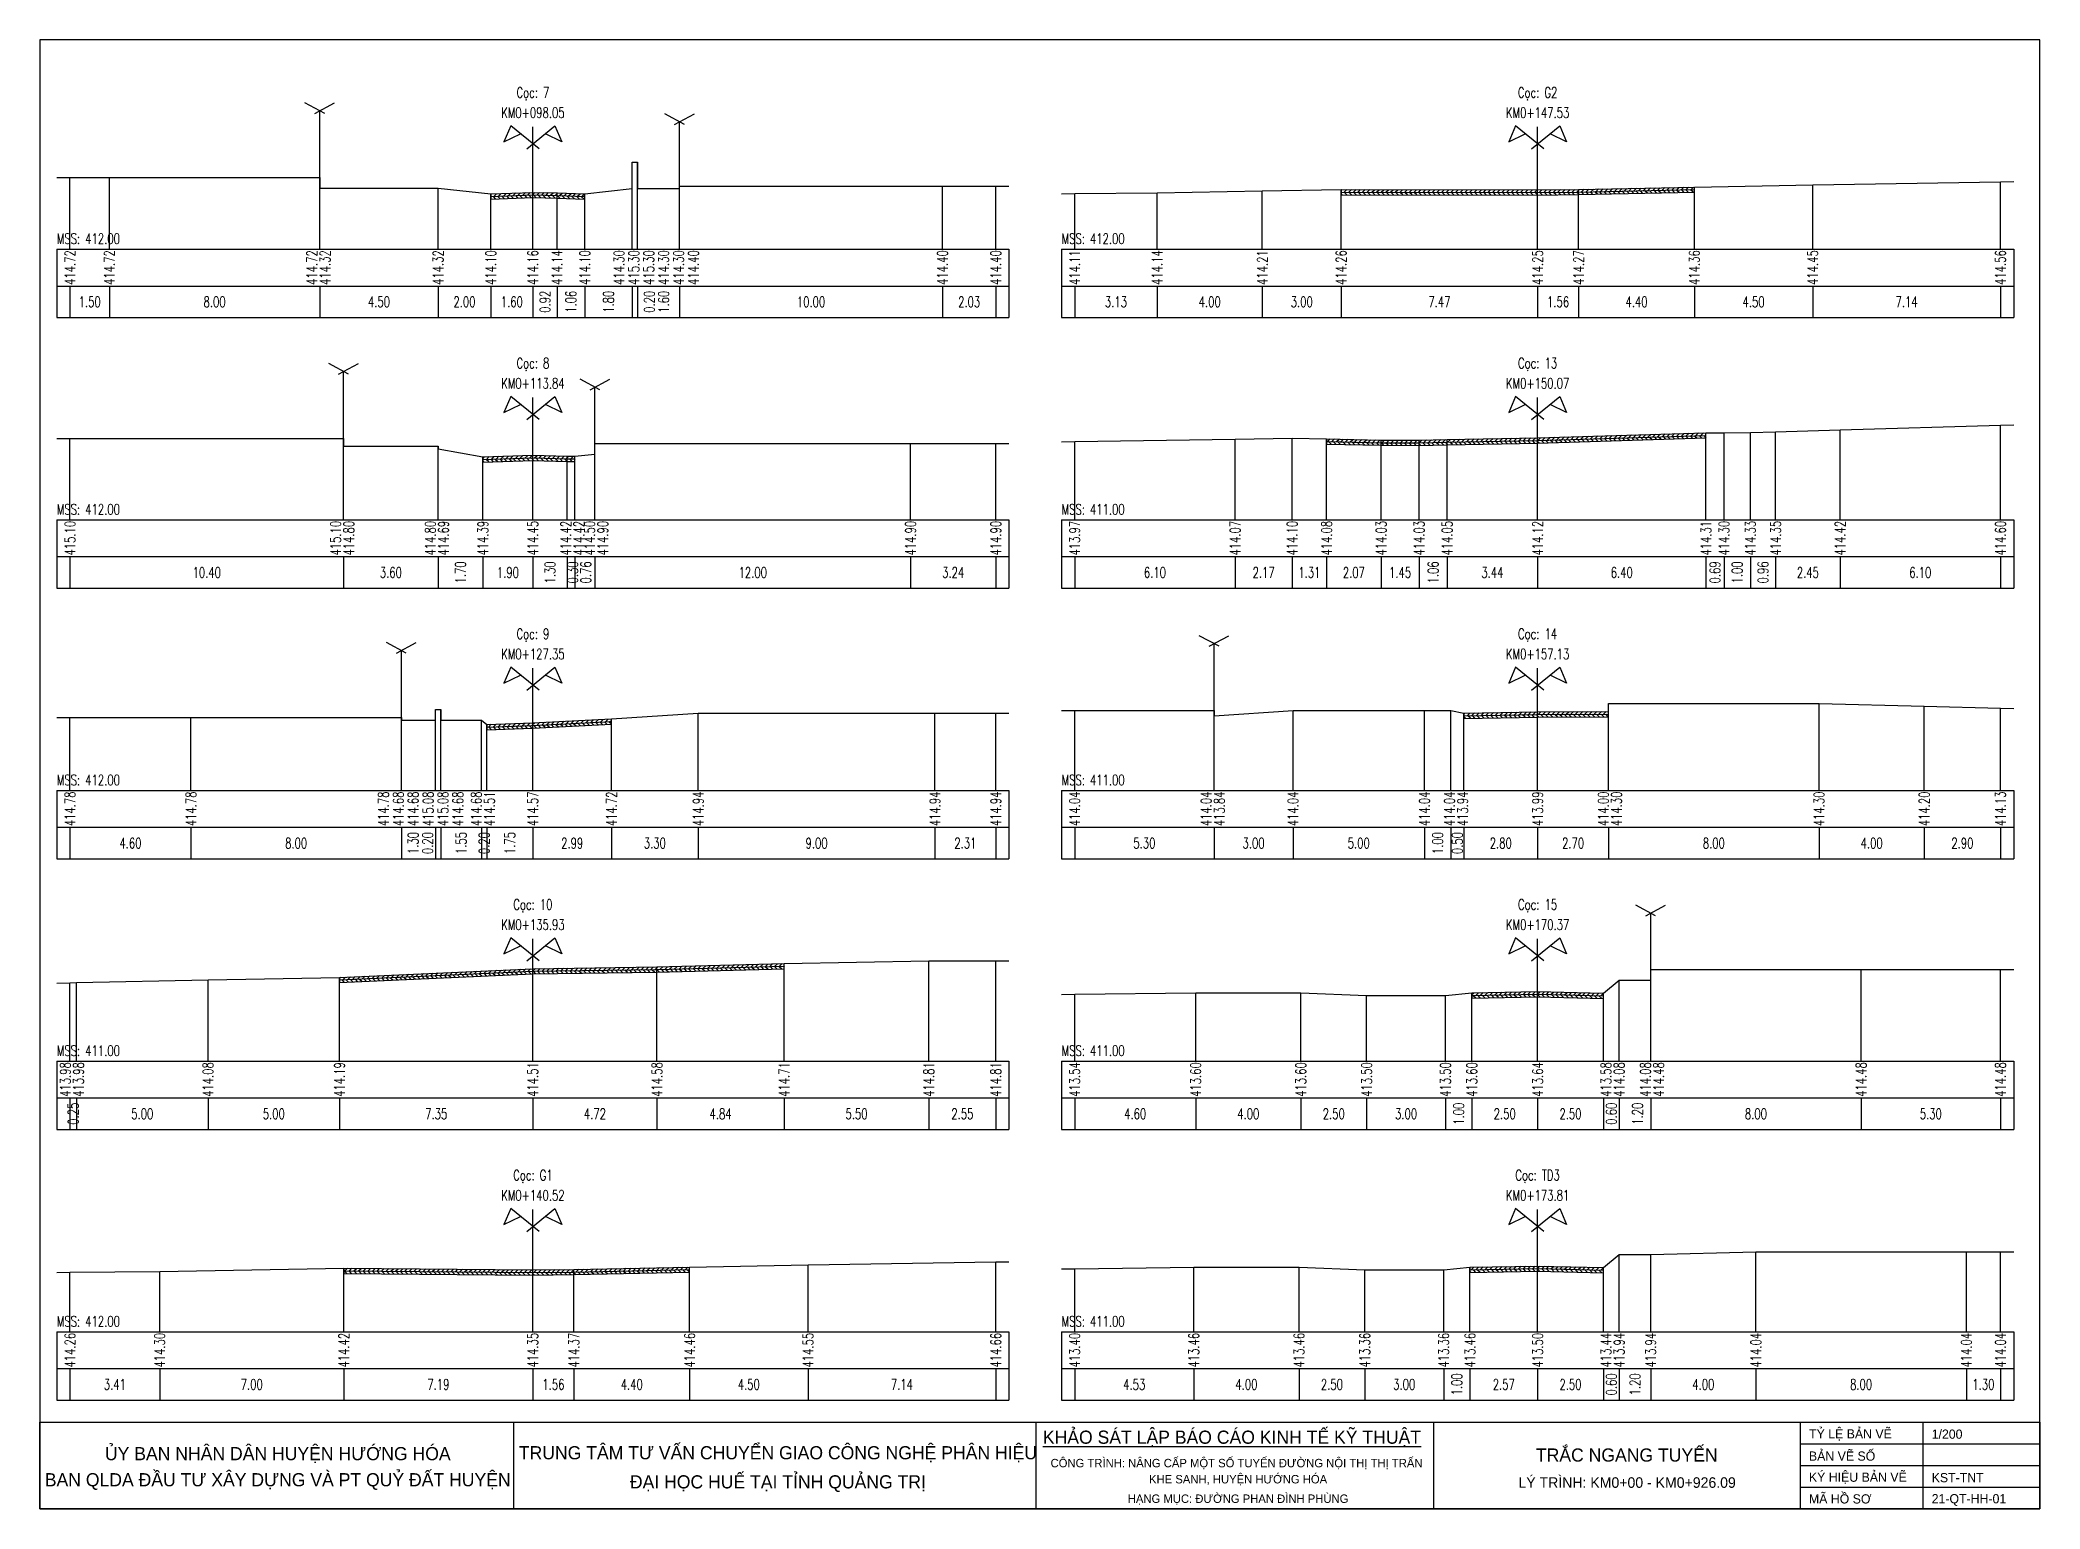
# Model space of a CAD drawing. Header units: centimetres. Extents: x 556321 to 560034, y 1839250 to 1840516.
# Drawn here: x 558273.1 to 558349.2, y 1839589.3 to 1839645.1 of the extents above; entities that cross this region are included whole.
import ezdxf
from ezdxf.enums import TextEntityAlignment as Align

# ---------------------------------------------------------------- set-up
doc = ezdxf.new("R2010")
doc.units = ezdxf.units.CM
doc.header["$MEASUREMENT"] = 0
doc.linetypes.add('KTTN$0$HIDDEN2', pattern=[0.1875, 0.125, -0.0625])
for name, color, linetype in [('AoDuongCu1', 1, 'Continuous'), ('AoDuongCu2', 2, 'Continuous'), ('DAU_CO', 3, 'Continuous'), ('entdauco', 3, 'Continuous'), ('ENTGOCTUYEN', 7, 'Continuous'), ('ENTPLINETUYEN', 1, 'Continuous'), ('enttntunhien', 3, 'Continuous'), ('KH_VAT', 8, 'Continuous'), ('KHUNGTEN', 1, 'Continuous'), ('KTTN$0$KHUNGTEN', 1, 'Continuous'), ('KTTN$0$NETKHUAT', 3, 'KTTN$0$HIDDEN2'), ('linedongtn', 8, 'Continuous'), ('MSSTracNgang', 5, 'Continuous'), ('plinetntn', 3, 'Continuous'), ('TuyenPDP_CDTN', 7, 'Continuous')]:
    doc.layers.add(name, color=color, linetype=linetype)
doc.styles.add('CHUSO', font='Vnsimple.shx', dxfattribs={"width": 0.7})
doc.styles.add('Khung ten', font='VHAVANB_3.TTF')
doc.styles.add('KTTN$0$Khung ten', font='VHAVANB_3.TTF')
doc.styles.add('TENCOC', font='vnsimple.shx', dxfattribs={"width": 0.7})
pattern_1 = [(45, (554573.0184, 1840687.18078), (-0.0883883476, 0.0883883476), [])]
pattern_2 = [(135, (554573.0184, 1840687.18078), (-0.0883883476, -0.0883883476), [])]

msp = doc.modelspace()

# ---------------------------------------------------------------- texts
at = {"layer": 'entdauco', "style": 'TENCOC', "width": 0.7}
for s, p in [('Cäc: 7', (558291.871, 1839643.077)), ('Cäc: G2', (558330.071, 1839643.077)), ('KM0+098.05', (558291.871, 1839642.357)), ('KM0+147.53', (558330.071, 1839642.357)), ('Cäc: 8', (558291.871, 1839632.789)), ('Cäc: 13', (558330.071, 1839632.789)), ('KM0+113.84', (558291.871, 1839632.069)), ('KM0+150.07', (558330.071, 1839632.069)), ('Cäc: 9', (558291.871, 1839622.501)), ('Cäc: 14', (558330.071, 1839622.501)), ('KM0+127.35', (558291.871, 1839621.781)), ('KM0+157.13', (558330.071, 1839621.781)), ('Cäc: 10', (558291.871, 1839612.213)), ('Cäc: 15', (558330.071, 1839612.213)), ('KM0+135.93', (558291.871, 1839611.493)), ('KM0+170.37', (558330.071, 1839611.493)), ('Cäc: G1', (558291.871, 1839601.925)), ('Cäc: TD3', (558330.071, 1839601.925)), ('KM0+140.52', (558291.871, 1839601.205)), ('KM0+173.81', (558330.071, 1839601.205))]:
    msp.add_text(s, height=0.4, dxfattribs=at).set_placement(p, align=Align.MIDDLE)
at = {"layer": 'enttntunhien', "color": 3, "style": 'CHUSO', "width": 0.7}
for s, p in [('414.72', (558274.271, 1839636.469)), ('414.72', (558275.77, 1839636.469)), ('414.72', (558283.47, 1839636.469)), ('414.32', (558283.97, 1839636.469)), ('414.32', (558288.27, 1839636.469)), ('414.10', (558290.27, 1839636.469)), ('414.16', (558291.871, 1839636.469)), ('414.14', (558292.789, 1839636.469)), ('414.10', (558293.846, 1839636.469)), ('414.30', (558295.146, 1839636.469)), ('415.30', (558295.712, 1839636.469)), ('415.30', (558296.279, 1839636.469)), ('414.30', (558296.846, 1839636.469)), ('414.30', (558297.412, 1839636.469)), ('414.40', (558297.979, 1839636.469)), ('414.40', (558307.446, 1839636.469)), ('414.40', (558309.471, 1839636.469)), ('414.11', (558312.471, 1839636.469)), ('414.14', (558315.604, 1839636.469)), ('414.21', (558319.604, 1839636.469)), ('414.26', (558322.604, 1839636.469)), ('414.25', (558330.071, 1839636.469)), ('414.27', (558331.631, 1839636.469)), ('414.36', (558336.031, 1839636.469)), ('414.45', (558340.531, 1839636.469)), ('414.56', (558347.671, 1839636.469)), ('0.92', (558292.33, 1839635.169)), ('1.06', (558293.317, 1839635.169)), ('1.80', (558294.746, 1839635.169)), ('0.20', (558296.296, 1839635.169)), ('1.60', (558296.846, 1839635.169)), ('415.10', (558274.271, 1839626.181)), ('415.10', (558284.371, 1839626.181)), ('414.80', (558284.871, 1839626.181)), ('414.80', (558287.971, 1839626.181)), ('414.69', (558288.471, 1839626.181)), ('414.39', (558289.971, 1839626.181)), ('414.45', (558291.871, 1839626.181)), ('414.42', (558293.121, 1839626.181)), ('414.42', (558293.621, 1839626.181)), ('414.50', (558294.031, 1839626.181)), ('414.90', (558294.531, 1839626.181)), ('414.90', (558306.231, 1839626.181)), ('414.90', (558309.471, 1839626.181)), ('413.97', (558312.471, 1839626.181)), ('414.07', (558318.571, 1839626.181)), ('414.10', (558320.739, 1839626.181)), ('414.08', (558322.049, 1839626.181)), ('414.03', (558324.12, 1839626.181)), ('414.03', (558325.568, 1839626.181)), ('414.05', (558326.633, 1839626.181)), ('414.12', (558330.071, 1839626.181)), ('414.31', (558336.471, 1839626.181)), ('414.30', (558337.158, 1839626.181)), ('414.33', (558338.161, 1839626.181)), ('414.35', (558339.119, 1839626.181)), ('414.42', (558341.571, 1839626.181)), ('414.60', (558347.671, 1839626.181)), ('1.70', (558289.121, 1839624.881)), ('1.30', (558292.521, 1839624.881)), ('0.30', (558293.386, 1839624.881)), ('0.76', (558293.886, 1839624.881)), ('1.06', (558326.101, 1839624.881)), ('0.69', (558336.814, 1839624.881)), ('1.00', (558337.659, 1839624.881)), ('0.96', (558338.64, 1839624.881)), ('414.78', (558274.271, 1839615.893)), ('414.78', (558278.871, 1839615.893)), ('414.78', (558286.188, 1839615.893)), ('414.68', (558286.755, 1839615.893)), ('414.68', (558287.321, 1839615.893)), ('415.08', (558287.888, 1839615.893)), ('415.08', (558288.455, 1839615.893)), ('414.68', (558289.021, 1839615.893)), ('414.68', (558289.721, 1839615.893)), ('414.51', (558290.221, 1839615.893)), ('414.57', (558291.871, 1839615.893)), ('414.72', (558294.858, 1839615.893)), ('414.94', (558298.158, 1839615.893)), ('414.94', (558307.158, 1839615.893)), ('414.94', (558309.471, 1839615.893)), ('414.04', (558312.471, 1839615.893)), ('414.04', (558317.471, 1839615.893)), ('413.84', (558317.971, 1839615.893)), ('414.04', (558320.771, 1839615.893)), ('414.04', (558325.771, 1839615.893)), ('414.04', (558326.721, 1839615.893)), ('413.94', (558327.221, 1839615.893)), ('413.99', (558330.071, 1839615.893)), ('414.00', (558332.571, 1839615.893)), ('414.30', (558333.071, 1839615.893)), ('414.30', (558340.771, 1839615.893)), ('414.20', (558344.771, 1839615.893)), ('414.13', (558347.671, 1839615.893)), ('1.30', (558287.321, 1839614.593)), ('0.20', (558287.871, 1839614.593)), ('1.55', (558289.146, 1839614.593)), ('0.20', (558290.021, 1839614.593)), ('1.75', (558290.996, 1839614.593)), ('1.00', (558326.271, 1839614.593)), ('0.50', (558327.021, 1839614.593)), ('413.98', (558274.096, 1839605.605)), ('413.98', (558274.596, 1839605.605)), ('414.08', (558279.521, 1839605.605)), ('414.19', (558284.521, 1839605.605)), ('414.51', (558291.871, 1839605.605)), ('414.58', (558296.588, 1839605.605)), ('414.71', (558301.426, 1839605.605)), ('414.81', (558306.926, 1839605.605)), ('414.81', (558309.471, 1839605.605)), ('413.54', (558312.471, 1839605.605)), ('413.60', (558317.071, 1839605.605)), ('413.60', (558321.071, 1839605.605)), ('413.50', (558323.571, 1839605.605)), ('413.50', (558326.571, 1839605.605)), ('413.60', (558327.571, 1839605.605)), ('413.64', (558330.071, 1839605.605)), ('413.58', (558332.671, 1839605.605)), ('414.08', (558333.171, 1839605.605)), ('414.08', (558334.171, 1839605.605)), ('414.48', (558334.671, 1839605.605)), ('414.48', (558342.371, 1839605.605)), ('414.48', (558347.671, 1839605.605)), ('0.25', (558274.396, 1839604.305)), ('1.00', (558327.071, 1839604.305)), ('0.60', (558332.871, 1839604.305)), ('1.20', (558333.871, 1839604.305)), ('414.26', (558274.271, 1839595.317)), ('414.30', (558277.682, 1839595.317)), ('414.42', (558284.682, 1839595.317)), ('414.35', (558291.871, 1839595.317)), ('414.37', (558293.431, 1839595.317)), ('414.46', (558297.831, 1839595.317)), ('414.55', (558302.331, 1839595.317)), ('414.66', (558309.471, 1839595.317)), ('413.40', (558312.471, 1839595.317)), ('413.46', (558316.999, 1839595.317)), ('413.46', (558320.999, 1839595.317)), ('413.36', (558323.499, 1839595.317)), ('413.36', (558326.499, 1839595.317)), ('413.46', (558327.499, 1839595.317)), ('413.50', (558330.071, 1839595.317)), ('413.44', (558332.671, 1839595.317)), ('413.94', (558333.171, 1839595.317)), ('413.94', (558334.371, 1839595.317)), ('414.04', (558338.371, 1839595.317)), ('414.04', (558346.371, 1839595.317)), ('414.04', (558347.671, 1839595.317)), ('1.00', (558326.999, 1839594.017)), ('0.60', (558332.871, 1839594.017)), ('1.20', (558333.771, 1839594.017))]:
    msp.add_text(s, height=0.4, rotation=90, dxfattribs=at).set_placement(p, align=Align.MIDDLE)
for s, p in [('1.50', (558275.021, 1839635.169)), ('8.00', (558279.77, 1839635.169)), ('4.50', (558286.02, 1839635.169)), ('2.00', (558289.27, 1839635.169)), ('1.60', (558291.071, 1839635.169)), ('10.00', (558302.446, 1839635.169)), ('2.03', (558308.459, 1839635.169)), ('3.13', (558314.038, 1839635.169)), ('4.00', (558317.604, 1839635.169)), ('3.00', (558321.104, 1839635.169)), ('7.47', (558326.338, 1839635.169)), ('1.56', (558330.851, 1839635.169)), ('4.40', (558333.831, 1839635.169)), ('4.50', (558338.281, 1839635.169)), ('7.14', (558344.101, 1839635.169)), ('10.40', (558279.471, 1839624.881)), ('3.60', (558286.471, 1839624.881)), ('1.90', (558290.921, 1839624.881)), ('12.00', (558300.231, 1839624.881)), ('3.24', (558307.851, 1839624.881)), ('6.10', (558315.521, 1839624.881)), ('2.17', (558319.655, 1839624.881)), ('1.31', (558321.394, 1839624.881)), ('2.07', (558323.085, 1839624.881)), ('1.45', (558324.844, 1839624.881)), ('3.44', (558328.352, 1839624.881)), ('6.40', (558333.271, 1839624.881)), ('2.45', (558340.345, 1839624.881)), ('6.10', (558344.621, 1839624.881)), ('4.60', (558276.571, 1839614.593)), ('8.00', (558282.871, 1839614.593)), ('2.99', (558293.365, 1839614.593)), ('3.30', (558296.508, 1839614.593)), ('9.00', (558302.658, 1839614.593)), ('2.31', (558308.315, 1839614.593)), ('5.30', (558315.121, 1839614.593)), ('3.00', (558319.271, 1839614.593)), ('5.00', (558323.271, 1839614.593)), ('2.80', (558328.671, 1839614.593)), ('2.70', (558331.421, 1839614.593)), ('8.00', (558336.771, 1839614.593)), ('4.00', (558342.771, 1839614.593)), ('2.90', (558346.221, 1839614.593)), ('5.00', (558277.021, 1839604.305)), ('5.00', (558282.021, 1839604.305)), ('7.35', (558288.196, 1839604.305)), ('4.72', (558294.23, 1839604.305)), ('4.84', (558299.007, 1839604.305)), ('5.50', (558304.176, 1839604.305)), ('2.55', (558308.199, 1839604.305)), ('4.60', (558314.771, 1839604.305)), ('4.00', (558319.071, 1839604.305)), ('2.50', (558322.321, 1839604.305)), ('3.00', (558325.071, 1839604.305)), ('2.50', (558328.821, 1839604.305)), ('2.50', (558331.321, 1839604.305)), ('8.00', (558338.371, 1839604.305)), ('5.30', (558345.021, 1839604.305)), ('3.41', (558275.977, 1839594.017)), ('7.00', (558281.182, 1839594.017)), ('7.19', (558288.277, 1839594.017)), ('1.56', (558292.651, 1839594.017)), ('4.40', (558295.631, 1839594.017)), ('4.50', (558300.081, 1839594.017)), ('7.14', (558305.901, 1839594.017)), ('4.53', (558314.735, 1839594.017)), ('4.00', (558318.999, 1839594.017)), ('2.50', (558322.249, 1839594.017)), ('3.00', (558324.999, 1839594.017)), ('2.57', (558328.785, 1839594.017)), ('2.50', (558331.321, 1839594.017)), ('4.00', (558336.371, 1839594.017)), ('8.00', (558342.371, 1839594.017)), ('1.30', (558347.021, 1839594.017))]:
    msp.add_text(s, height=0.4, dxfattribs=at).set_placement(p, align=Align.MIDDLE)
at = {"layer": 'MSSTracNgang', "color": 3, "style": 'CHUSO', "width": 0.7}
for s, p in [('MSS: 412.00', (558273.771, 1839637.369)), ('MSS: 412.00', (558311.971, 1839637.369)), ('MSS: 412.00', (558273.771, 1839627.081)), ('MSS: 411.00', (558311.971, 1839627.081)), ('MSS: 412.00', (558273.771, 1839616.793)), ('MSS: 411.00', (558311.971, 1839616.793)), ('MSS: 411.00', (558273.771, 1839606.505)), ('MSS: 411.00', (558311.971, 1839606.505)), ('MSS: 412.00', (558273.771, 1839596.217)), ('MSS: 411.00', (558311.971, 1839596.217))]:
    msp.add_text(s, height=0.4, dxfattribs=at).set_placement(p)

# ---------------------------------------------------------------- blocks, each defined once
blk = doc.blocks.new('A$C23B26463')
at = {"layer": 'KTTN$0$KHUNGTEN', "color": 7}
for p, q in [((-0.944, 2.953), (-0.944, 6.258)), ((18.913, 2.953), (18.913, 6.258)), ((34.032, 2.953), (34.032, 6.258)), ((47.968, 2.953), (47.968, 6.258)), ((52.635, 2.953), (52.635, 6.258))]:
    blk.add_line(p, q, dxfattribs=at)
at = {"layer": 'KTTN$0$KHUNGTEN', "color": 10}
blk.add_lwpolyline([(57.079, 2.953), (57.079, 58.791), (-18.961, 58.791), (-18.961, 2.953)], close=True, dxfattribs=at)
at = {"layer": 'KTTN$0$KHUNGTEN', "color": 4}
blk.add_lwpolyline([(-18.961, 6.258), (57.079, 6.258), (57.079, 2.953), (-18.961, 2.953), (-18.961, 6.258)], dxfattribs=at)
at = {"layer": 'KTTN$0$KHUNGTEN', "color": 7}
for points in [[(47.968, 5.432), (57.079, 5.432)], [(47.968, 4.606), (57.079, 4.606)], [(47.968, 3.78), (57.079, 3.78)]]:
    blk.add_lwpolyline(points, dxfattribs=at)
at = {"layer": 'ENTGOCTUYEN', "color": 3, "style": 'Khung ten'}
blk.add_text('kst-tnt', height=0.35, dxfattribs=at).set_placement((52.961, 4.145), align=Align.MIDDLE_LEFT)
at = {"layer": 'ENTPLINETUYEN', "color": 7, "style": 'Khung ten'}
for s, p in [('c«ng tr×nh: n©ng cÊp mét sè tuyÕn ®\xadêng néi thÞ thÞ trÊn ', (26.591, 4.697)), ('khe sanh, huyÖn h\xadíng hãa', (26.591, 4.085))]:
    blk.add_text(s, height=0.32, dxfattribs=at).set_placement(p, align=Align.MIDDLE_CENTER)
at = {"layer": 'ENTPLINETUYEN', "style": 'Khung ten'}
blk.add_text('h¹ng môc: ®\xadêng phan ®×nh phïng', height=0.32, dxfattribs=at).set_placement((26.591, 3.344), align=Align.MIDDLE_CENTER)
at = {"layer": 'KHUNGTEN', "color": 7, "style": 'Khung ten'}
for s, height, p in [('tr¾c ngang tuyÕn', 0.5, (41.368, 5.004)), ('Lý tr×nh: km0+00 - KM0+926.09', 0.4, (41.382, 3.958))]:
    blk.add_text(s, height=height, dxfattribs=at).set_placement(p, align=Align.MIDDLE_CENTER)
at = {"layer": 'KTTN$0$KHUNGTEN', "color": 7, "style": 'KTTN$0$Khung ten'}
for s, p in [('tû lÖ b¶n vÏ', (48.3, 5.808)), ('1/200', (52.961, 5.798)), ('b¶n vÏ sè', (48.294, 4.964)), ('Ký hiÖu b¶n vÏ', (48.294, 4.163)), ('m· hå s¬', (48.294, 3.337)), ('21-QT-hh-01', (52.961, 3.343))]:
    blk.add_text(s, height=0.35, dxfattribs=at).set_placement(p, align=Align.MIDDLE_LEFT)
blk.add_text('%%UKH¶O S¸T LËP B¸O C¸O KINH TÕ Kü THUËT', height=0.5, dxfattribs=at).set_placement((26.357, 5.682), align=Align.MIDDLE_CENTER)
at = {"layer": 'KTTN$0$NETKHUAT', "color": 7, "style": 'KTTN$0$Khung ten'}
for s, p in [('ñY BAN NH¢n D¢N huyÖn h\xadíng hãa', (-9.92, 5.057)), ('trung t©m t\xad vÊn chuyÓn giao c«ng nghÖ ph©n hiÖu', (9.095, 5.091)), ('ban qlda §ÇU T¦ X¢Y DùNG vµ pt quû ®Êt huyÖn', (-9.922, 4.065)), ('®¹i häc huÕ t¹i tØnh qu¶ng trÞ', (9.095, 3.985))]:
    blk.add_text(s, height=0.5, dxfattribs=at).set_placement(p, align=Align.MIDDLE_CENTER)
blk = doc.blocks.new('DauCo')
at = {"layer": 'DAU_CO', "linetype": 'Continuous'}
blk.add_line((0, 0), (0, 1.29), dxfattribs=at)
for points in [[(0.47, -0.38), (-1.68, 1.38), (-2.2, 0.17), (-0.95, 0.77)], [(-0.47, -0.38), (1.68, 1.38), (2.2, 0.17), (0.95, 0.77)]]:
    blk.add_lwpolyline(points, dxfattribs=at)
blk = doc.blocks.new('nha')
at = {"layer": 'KH_VAT', "color": 6}
for points in [[(0.188, 2.442), (-0.564, 2.844)], [(-0.188, 2.442), (0.564, 2.844)], [(0, 0), (0, 2.542)]]:
    blk.add_lwpolyline(points, dxfattribs=at)

# ---------------------------------------------------------------- hatches: boundary and pattern name
at = {"layer": 'AoDuongCu1'}
h = msp.add_hatch(dxfattribs=at)
h.set_pattern_fill('ANSI31', color=256, style=0)
h.set_pattern_definition(pattern_1)
h.paths.add_polyline_path([(558322.604, 1839639.433), (558330.071, 1839639.421), (558331.631, 1839639.441), (558336.031, 1839639.531), (558336.031, 1839639.431), (558331.631, 1839639.341), (558330.071, 1839639.321), (558322.604, 1839639.333)])
h = msp.add_hatch(dxfattribs=at)
h.set_pattern_fill('ANSI31', color=256, style=0)
h.set_pattern_definition(pattern_1)
h.paths.add_polyline_path([(558290.27, 1839639.269), (558291.871, 1839639.329), (558292.789, 1839639.311), (558293.846, 1839639.27), (558293.846, 1839639.17), (558292.789, 1839639.211), (558291.871, 1839639.229), (558290.27, 1839639.169)])
h = msp.add_hatch(dxfattribs=at)
h.set_pattern_fill('ANSI31', color=256, style=0)
h.set_pattern_definition(pattern_1)
h.paths.add_polyline_path([(558322.049, 1839629.962), (558322.049, 1839629.962), (558324.12, 1839629.913), (558325.568, 1839629.912), (558326.633, 1839629.935), (558330.071, 1839630.001), (558336.471, 1839630.192), (558336.471, 1839630.092), (558330.071, 1839629.901), (558326.633, 1839629.835), (558325.568, 1839629.812), (558324.12, 1839629.813), (558322.049, 1839629.862), (558322.049, 1839629.862)])
h = msp.add_hatch(dxfattribs=at)
h.set_pattern_fill('ANSI31', color=256, style=0)
h.set_pattern_definition(pattern_1)
h.paths.add_polyline_path([(558289.971, 1839629.276), (558291.871, 1839629.336), (558293.171, 1839629.299), (558293.471, 1839629.299), (558293.471, 1839629.199), (558293.171, 1839629.199), (558291.871, 1839629.236), (558289.971, 1839629.176)])
h = msp.add_hatch(dxfattribs=at)
h.set_pattern_fill('ANSI31', color=256, style=0)
h.set_pattern_definition(pattern_1)
h.paths.add_polyline_path([(558290.121, 1839619.102), (558290.121, 1839619.102), (558291.871, 1839619.162), (558294.858, 1839619.313), (558294.858, 1839619.213), (558291.871, 1839619.062), (558290.121, 1839619.002), (558290.121, 1839619.002)])
h = msp.add_hatch(dxfattribs=at)
h.set_pattern_fill('ANSI31', color=256, style=0)
h.set_pattern_definition(pattern_1)
h.paths.add_polyline_path([(558327.271, 1839619.533), (558327.271, 1839619.533), (558330.071, 1839619.583), (558332.771, 1839619.596), (558332.771, 1839619.496), (558330.071, 1839619.483), (558327.271, 1839619.433), (558327.271, 1839619.433)])
h = msp.add_hatch(dxfattribs=at)
h.set_pattern_fill('ANSI31', color=256, style=0)
h.set_pattern_definition(pattern_1)
h.paths.add_polyline_path([(558284.521, 1839609.49), (558291.871, 1839609.82), (558296.588, 1839609.884), (558301.426, 1839610.014), (558301.426, 1839609.914), (558296.588, 1839609.784), (558291.871, 1839609.72), (558284.521, 1839609.39)])
h = msp.add_hatch(dxfattribs=at)
h.set_pattern_fill('ANSI31', color=256, style=0)
h.set_pattern_definition(pattern_1)
h.paths.add_polyline_path([(558327.571, 1839608.903), (558330.071, 1839608.947), (558332.571, 1839608.887), (558332.571, 1839608.787), (558330.071, 1839608.847), (558327.571, 1839608.803)])
h = msp.add_hatch(dxfattribs=at)
h.set_pattern_fill('ANSI31', color=256, style=0)
h.set_pattern_definition(pattern_1)
h.paths.add_polyline_path([(558284.682, 1839598.434), (558291.871, 1839598.369), (558293.431, 1839598.389), (558297.831, 1839598.479), (558297.831, 1839598.379), (558293.431, 1839598.289), (558291.871, 1839598.269), (558284.682, 1839598.334)])
h = msp.add_hatch(dxfattribs=at)
h.set_pattern_fill('ANSI31', color=256, style=0)
h.set_pattern_definition(pattern_1)
h.paths.add_polyline_path([(558327.499, 1839598.473), (558330.071, 1839598.517), (558332.571, 1839598.457), (558332.571, 1839598.357), (558330.071, 1839598.417), (558327.499, 1839598.373)])
at = {"layer": 'AoDuongCu2'}
h = msp.add_hatch(dxfattribs=at)
h.set_pattern_fill('ANSI31', color=256, angle=90, style=0)
h.set_pattern_definition(pattern_2)
h.paths.add_polyline_path([(558290.27, 1839639.169), (558291.871, 1839639.229), (558292.789, 1839639.211), (558293.846, 1839639.17), (558293.846, 1839639.07), (558292.789, 1839639.111), (558291.871, 1839639.129), (558290.27, 1839639.069)])
h = msp.add_hatch(dxfattribs=at)
h.set_pattern_fill('ANSI31', color=256, angle=90, style=0)
h.set_pattern_definition(pattern_2)
h.paths.add_polyline_path([(558322.604, 1839639.333), (558330.071, 1839639.321), (558331.631, 1839639.341), (558336.031, 1839639.431), (558336.031, 1839639.331), (558331.631, 1839639.241), (558330.071, 1839639.221), (558322.604, 1839639.233)])
h = msp.add_hatch(dxfattribs=at)
h.set_pattern_fill('ANSI31', color=256, angle=90, style=0)
h.set_pattern_definition(pattern_2)
h.paths.add_polyline_path([(558322.049, 1839629.862), (558322.049, 1839629.862), (558324.12, 1839629.813), (558325.568, 1839629.812), (558326.633, 1839629.835), (558330.071, 1839629.901), (558336.471, 1839630.092), (558336.471, 1839629.992), (558330.071, 1839629.801), (558326.633, 1839629.735), (558325.568, 1839629.712), (558324.12, 1839629.713), (558322.049, 1839629.762), (558322.049, 1839629.762)])
h = msp.add_hatch(dxfattribs=at)
h.set_pattern_fill('ANSI31', color=256, angle=90, style=0)
h.set_pattern_definition(pattern_2)
h.paths.add_polyline_path([(558289.971, 1839629.176), (558291.871, 1839629.236), (558293.171, 1839629.199), (558293.471, 1839629.199), (558293.471, 1839629.099), (558293.171, 1839629.099), (558291.871, 1839629.136), (558289.971, 1839629.076)])
h = msp.add_hatch(dxfattribs=at)
h.set_pattern_fill('ANSI31', color=256, angle=90, style=0)
h.set_pattern_definition(pattern_2)
h.paths.add_polyline_path([(558290.121, 1839619.002), (558290.121, 1839619.002), (558291.871, 1839619.062), (558294.858, 1839619.213), (558294.858, 1839619.113), (558291.871, 1839618.962), (558290.121, 1839618.902), (558290.121, 1839618.902)])
h = msp.add_hatch(dxfattribs=at)
h.set_pattern_fill('ANSI31', color=256, angle=90, style=0)
h.set_pattern_definition(pattern_2)
h.paths.add_polyline_path([(558327.271, 1839619.433), (558327.271, 1839619.433), (558330.071, 1839619.483), (558332.771, 1839619.496), (558332.771, 1839619.396), (558330.071, 1839619.383), (558327.271, 1839619.333), (558327.271, 1839619.333)])
h = msp.add_hatch(dxfattribs=at)
h.set_pattern_fill('ANSI31', color=256, angle=90, style=0)
h.set_pattern_definition(pattern_2)
h.paths.add_polyline_path([(558284.521, 1839609.39), (558291.871, 1839609.72), (558296.588, 1839609.784), (558301.426, 1839609.914), (558301.426, 1839609.814), (558296.588, 1839609.684), (558291.871, 1839609.62), (558284.521, 1839609.29)])
h = msp.add_hatch(dxfattribs=at)
h.set_pattern_fill('ANSI31', color=256, angle=90, style=0)
h.set_pattern_definition(pattern_2)
h.paths.add_polyline_path([(558327.571, 1839608.803), (558330.071, 1839608.847), (558332.571, 1839608.787), (558332.571, 1839608.687), (558330.071, 1839608.747), (558327.571, 1839608.703)])
h = msp.add_hatch(dxfattribs=at)
h.set_pattern_fill('ANSI31', color=256, angle=90, style=0)
h.set_pattern_definition(pattern_2)
h.paths.add_polyline_path([(558284.682, 1839598.334), (558291.871, 1839598.269), (558293.431, 1839598.289), (558297.831, 1839598.379), (558297.831, 1839598.279), (558293.431, 1839598.189), (558291.871, 1839598.169), (558284.682, 1839598.234)])
h = msp.add_hatch(dxfattribs=at)
h.set_pattern_fill('ANSI31', color=256, angle=90, style=0)
h.set_pattern_definition(pattern_2)
h.paths.add_polyline_path([(558327.499, 1839598.373), (558330.071, 1839598.417), (558332.571, 1839598.357), (558332.571, 1839598.257), (558330.071, 1839598.317), (558327.499, 1839598.273)])

# ---------------------------------------------------------------- linework, layer by layer
at = {"layer": 'AoDuongCu1'}
for points in [[(558290.27, 1839639.169), (558291.871, 1839639.229), (558292.789, 1839639.211), (558293.846, 1839639.17)], [(558322.604, 1839639.333), (558330.071, 1839639.321), (558331.631, 1839639.341), (558336.031, 1839639.431)], [(558322.049, 1839629.862), (558322.049, 1839629.862), (558324.12, 1839629.813), (558325.568, 1839629.812), (558326.633, 1839629.835), (558330.071, 1839629.901), (558336.471, 1839630.092)], [(558289.971, 1839629.176), (558291.871, 1839629.236), (558293.171, 1839629.199), (558293.471, 1839629.199)], [(558290.121, 1839619.002), (558290.121, 1839619.002), (558291.871, 1839619.062), (558294.858, 1839619.213)], [(558327.271, 1839619.433), (558327.271, 1839619.433), (558330.071, 1839619.483), (558332.771, 1839619.496)], [(558284.521, 1839609.39), (558291.871, 1839609.72), (558296.588, 1839609.784), (558301.426, 1839609.914)], [(558327.571, 1839608.803), (558330.071, 1839608.847), (558332.571, 1839608.787)], [(558284.682, 1839598.334), (558291.871, 1839598.269), (558293.431, 1839598.289), (558297.831, 1839598.379)], [(558327.499, 1839598.373), (558330.071, 1839598.417), (558332.571, 1839598.357)]]:
    msp.add_lwpolyline(points, dxfattribs=at)
at = {"layer": 'AoDuongCu2'}
for points in [[(558322.604, 1839639.433), (558322.604, 1839639.233), (558330.071, 1839639.221), (558331.631, 1839639.241), (558336.031, 1839639.331), (558336.031, 1839639.531)], [(558290.27, 1839639.269), (558290.27, 1839639.069), (558291.871, 1839639.129), (558292.789, 1839639.111), (558293.846, 1839639.07), (558293.846, 1839639.27)], [(558322.049, 1839629.962), (558322.049, 1839629.762), (558322.049, 1839629.762), (558324.12, 1839629.713), (558325.568, 1839629.712), (558326.633, 1839629.735), (558330.071, 1839629.801), (558336.471, 1839629.992), (558336.471, 1839630.192)], [(558289.971, 1839629.276), (558289.971, 1839629.076), (558291.871, 1839629.136), (558293.171, 1839629.099), (558293.471, 1839629.099), (558293.471, 1839629.299)], [(558290.121, 1839619.102), (558290.121, 1839618.902), (558290.121, 1839618.902), (558291.871, 1839618.962), (558294.858, 1839619.113), (558294.858, 1839619.313)], [(558327.271, 1839619.533), (558327.271, 1839619.333), (558327.271, 1839619.333), (558330.071, 1839619.383), (558332.771, 1839619.396), (558332.771, 1839619.596)], [(558284.521, 1839609.49), (558284.521, 1839609.29), (558291.871, 1839609.62), (558296.588, 1839609.684), (558301.426, 1839609.814), (558301.426, 1839610.014)], [(558327.571, 1839608.903), (558327.571, 1839608.703), (558330.071, 1839608.747), (558332.571, 1839608.687), (558332.571, 1839608.887)], [(558284.682, 1839598.434), (558284.682, 1839598.234), (558291.871, 1839598.169), (558293.431, 1839598.189), (558297.831, 1839598.279), (558297.831, 1839598.479)], [(558327.499, 1839598.473), (558327.499, 1839598.273), (558330.071, 1839598.317), (558332.571, 1839598.257), (558332.571, 1839598.457)]]:
    msp.add_lwpolyline(points, dxfattribs=at)
at = {"layer": 'entdauco'}
for p, q in [((558291.871, 1839639.329), (558291.871, 1839641.169)), ((558330.071, 1839639.421), (558330.071, 1839641.169)), ((558291.871, 1839629.336), (558291.871, 1839630.881)), ((558330.071, 1839630.001), (558330.071, 1839630.881)), ((558291.871, 1839619.162), (558291.871, 1839620.593)), ((558330.071, 1839619.583), (558330.071, 1839620.593)), ((558291.871, 1839609.82), (558291.871, 1839610.305)), ((558330.071, 1839608.947), (558330.071, 1839610.305)), ((558291.871, 1839598.369), (558291.871, 1839600.017)), ((558330.071, 1839598.517), (558330.071, 1839600.017))]:
    msp.add_line(p, q, dxfattribs=at)
at = {"layer": 'enttntunhien'}
for p, q in [((558273.771, 1839637.169), (558309.971, 1839637.169)), ((558273.771, 1839637.169), (558273.771, 1839634.569)), ((558309.971, 1839637.169), (558309.971, 1839634.569)), ((558311.971, 1839637.169), (558348.171, 1839637.169)), ((558311.971, 1839637.169), (558311.971, 1839634.569)), ((558348.171, 1839637.169), (558348.171, 1839634.569)), ((558273.771, 1839635.769), (558309.971, 1839635.769)), ((558311.971, 1839635.769), (558348.171, 1839635.769)), ((558273.771, 1839634.569), (558309.971, 1839634.569)), ((558311.971, 1839634.569), (558348.171, 1839634.569)), ((558273.771, 1839626.881), (558309.971, 1839626.881)), ((558273.771, 1839626.881), (558273.771, 1839624.281)), ((558309.971, 1839626.881), (558309.971, 1839624.281)), ((558311.971, 1839626.881), (558348.171, 1839626.881)), ((558311.971, 1839626.881), (558311.971, 1839624.281)), ((558348.171, 1839626.881), (558348.171, 1839624.281)), ((558273.771, 1839625.481), (558309.971, 1839625.481)), ((558311.971, 1839625.481), (558348.171, 1839625.481)), ((558273.771, 1839624.281), (558309.971, 1839624.281)), ((558311.971, 1839624.281), (558348.171, 1839624.281)), ((558273.771, 1839616.593), (558309.971, 1839616.593)), ((558273.771, 1839616.593), (558273.771, 1839613.993)), ((558309.971, 1839616.593), (558309.971, 1839613.993)), ((558311.971, 1839616.593), (558348.171, 1839616.593)), ((558311.971, 1839616.593), (558311.971, 1839613.993)), ((558348.171, 1839616.593), (558348.171, 1839613.993)), ((558273.771, 1839615.193), (558309.971, 1839615.193)), ((558311.971, 1839615.193), (558348.171, 1839615.193)), ((558273.771, 1839613.993), (558309.971, 1839613.993)), ((558311.971, 1839613.993), (558348.171, 1839613.993)), ((558273.771, 1839606.305), (558309.971, 1839606.305)), ((558273.771, 1839606.305), (558273.771, 1839603.705)), ((558309.971, 1839606.305), (558309.971, 1839603.705)), ((558311.971, 1839606.305), (558348.171, 1839606.305)), ((558311.971, 1839606.305), (558311.971, 1839603.705)), ((558348.171, 1839606.305), (558348.171, 1839603.705)), ((558273.771, 1839604.905), (558309.971, 1839604.905)), ((558311.971, 1839604.905), (558348.171, 1839604.905)), ((558273.771, 1839603.705), (558309.971, 1839603.705)), ((558311.971, 1839603.705), (558348.171, 1839603.705)), ((558273.771, 1839596.017), (558309.971, 1839596.017)), ((558273.771, 1839596.017), (558273.771, 1839593.417)), ((558309.971, 1839596.017), (558309.971, 1839593.417)), ((558311.971, 1839596.017), (558348.171, 1839596.017)), ((558311.971, 1839596.017), (558311.971, 1839593.417)), ((558348.171, 1839596.017), (558348.171, 1839593.417)), ((558273.771, 1839594.617), (558309.971, 1839594.617)), ((558311.971, 1839594.617), (558348.171, 1839594.617)), ((558273.771, 1839593.417), (558309.971, 1839593.417)), ((558311.971, 1839593.417), (558348.171, 1839593.417))]:
    msp.add_line(p, q, dxfattribs=at)
at = {"layer": 'enttntunhien', "color": 3}
for p, q in [((558274.271, 1839635.769), (558274.271, 1839634.569)), ((558275.77, 1839635.769), (558275.77, 1839634.569)), ((558283.77, 1839635.769), (558283.77, 1839634.569)), ((558288.27, 1839635.769), (558288.27, 1839634.569)), ((558290.27, 1839635.769), (558290.27, 1839634.569)), ((558291.871, 1839635.769), (558291.871, 1839634.569)), ((558292.789, 1839635.769), (558292.789, 1839634.569)), ((558293.846, 1839635.769), (558293.846, 1839634.569)), ((558295.646, 1839635.769), (558295.646, 1839634.569)), ((558295.846, 1839635.769), (558295.846, 1839634.569)), ((558297.446, 1839635.769), (558297.446, 1839634.569)), ((558307.446, 1839635.769), (558307.446, 1839634.569)), ((558309.471, 1839635.769), (558309.471, 1839634.569)), ((558312.471, 1839635.769), (558312.471, 1839634.569)), ((558315.604, 1839635.769), (558315.604, 1839634.569)), ((558319.604, 1839635.769), (558319.604, 1839634.569)), ((558322.604, 1839635.769), (558322.604, 1839634.569)), ((558330.071, 1839635.769), (558330.071, 1839634.569)), ((558331.631, 1839635.769), (558331.631, 1839634.569)), ((558336.031, 1839635.769), (558336.031, 1839634.569)), ((558340.531, 1839635.769), (558340.531, 1839634.569)), ((558347.671, 1839635.769), (558347.671, 1839634.569)), ((558274.271, 1839625.481), (558274.271, 1839624.281)), ((558284.671, 1839625.481), (558284.671, 1839624.281)), ((558288.271, 1839625.481), (558288.271, 1839624.281)), ((558289.971, 1839625.481), (558289.971, 1839624.281)), ((558291.871, 1839625.481), (558291.871, 1839624.281)), ((558293.171, 1839625.481), (558293.171, 1839624.281)), ((558293.471, 1839625.481), (558293.471, 1839624.281)), ((558294.231, 1839625.481), (558294.231, 1839624.281)), ((558306.231, 1839625.481), (558306.231, 1839624.281)), ((558309.471, 1839625.481), (558309.471, 1839624.281)), ((558312.471, 1839625.481), (558312.471, 1839624.281)), ((558318.571, 1839625.481), (558318.571, 1839624.281)), ((558320.739, 1839625.481), (558320.739, 1839624.281)), ((558322.049, 1839625.481), (558322.049, 1839624.281)), ((558324.12, 1839625.481), (558324.12, 1839624.281)), ((558325.568, 1839625.481), (558325.568, 1839624.281)), ((558326.633, 1839625.481), (558326.633, 1839624.281)), ((558330.071, 1839625.481), (558330.071, 1839624.281)), ((558336.471, 1839625.481), (558336.471, 1839624.281)), ((558337.158, 1839625.481), (558337.158, 1839624.281)), ((558338.161, 1839625.481), (558338.161, 1839624.281)), ((558339.119, 1839625.481), (558339.119, 1839624.281)), ((558341.571, 1839625.481), (558341.571, 1839624.281)), ((558347.671, 1839625.481), (558347.671, 1839624.281)), ((558274.271, 1839615.193), (558274.271, 1839613.993)), ((558278.871, 1839615.193), (558278.871, 1839613.993)), ((558286.871, 1839615.193), (558286.871, 1839613.993)), ((558288.171, 1839615.193), (558288.171, 1839613.993)), ((558288.371, 1839615.193), (558288.371, 1839613.993)), ((558289.921, 1839615.193), (558289.921, 1839613.993)), ((558290.121, 1839615.193), (558290.121, 1839613.993)), ((558291.871, 1839615.193), (558291.871, 1839613.993)), ((558294.858, 1839615.193), (558294.858, 1839613.993)), ((558298.158, 1839615.193), (558298.158, 1839613.993)), ((558307.158, 1839615.193), (558307.158, 1839613.993)), ((558309.471, 1839615.193), (558309.471, 1839613.993)), ((558312.471, 1839615.193), (558312.471, 1839613.993)), ((558317.771, 1839615.193), (558317.771, 1839613.993)), ((558320.771, 1839615.193), (558320.771, 1839613.993)), ((558325.771, 1839615.193), (558325.771, 1839613.993)), ((558326.771, 1839615.193), (558326.771, 1839613.993)), ((558327.271, 1839615.193), (558327.271, 1839613.993)), ((558330.071, 1839615.193), (558330.071, 1839613.993)), ((558332.771, 1839615.193), (558332.771, 1839613.993)), ((558340.771, 1839615.193), (558340.771, 1839613.993)), ((558344.771, 1839615.193), (558344.771, 1839613.993)), ((558347.671, 1839615.193), (558347.671, 1839613.993)), ((558274.271, 1839604.905), (558274.271, 1839603.705)), ((558274.521, 1839604.905), (558274.521, 1839603.705)), ((558279.521, 1839604.905), (558279.521, 1839603.705)), ((558284.521, 1839604.905), (558284.521, 1839603.705)), ((558291.871, 1839604.905), (558291.871, 1839603.705)), ((558296.588, 1839604.905), (558296.588, 1839603.705)), ((558301.426, 1839604.905), (558301.426, 1839603.705)), ((558306.926, 1839604.905), (558306.926, 1839603.705)), ((558309.471, 1839604.905), (558309.471, 1839603.705)), ((558312.471, 1839604.905), (558312.471, 1839603.705)), ((558317.071, 1839604.905), (558317.071, 1839603.705)), ((558321.071, 1839604.905), (558321.071, 1839603.705)), ((558323.571, 1839604.905), (558323.571, 1839603.705)), ((558326.571, 1839604.905), (558326.571, 1839603.705)), ((558327.571, 1839604.905), (558327.571, 1839603.705)), ((558330.071, 1839604.905), (558330.071, 1839603.705)), ((558332.571, 1839604.905), (558332.571, 1839603.705)), ((558333.171, 1839604.905), (558333.171, 1839603.705)), ((558334.371, 1839604.905), (558334.371, 1839603.705)), ((558342.371, 1839604.905), (558342.371, 1839603.705)), ((558347.671, 1839604.905), (558347.671, 1839603.705)), ((558274.271, 1839594.617), (558274.271, 1839593.417)), ((558277.682, 1839594.617), (558277.682, 1839593.417)), ((558284.682, 1839594.617), (558284.682, 1839593.417)), ((558291.871, 1839594.617), (558291.871, 1839593.417)), ((558293.431, 1839594.617), (558293.431, 1839593.417)), ((558297.831, 1839594.617), (558297.831, 1839593.417)), ((558302.331, 1839594.617), (558302.331, 1839593.417)), ((558309.471, 1839594.617), (558309.471, 1839593.417)), ((558312.471, 1839594.617), (558312.471, 1839593.417)), ((558316.999, 1839594.617), (558316.999, 1839593.417)), ((558320.999, 1839594.617), (558320.999, 1839593.417)), ((558323.499, 1839594.617), (558323.499, 1839593.417)), ((558326.499, 1839594.617), (558326.499, 1839593.417)), ((558327.499, 1839594.617), (558327.499, 1839593.417)), ((558330.071, 1839594.617), (558330.071, 1839593.417)), ((558332.571, 1839594.617), (558332.571, 1839593.417)), ((558333.171, 1839594.617), (558333.171, 1839593.417)), ((558334.371, 1839594.617), (558334.371, 1839593.417)), ((558338.371, 1839594.617), (558338.371, 1839593.417)), ((558346.371, 1839594.617), (558346.371, 1839593.417)), ((558347.671, 1839594.617), (558347.671, 1839593.417))]:
    msp.add_line(p, q, dxfattribs=at)
at = {"layer": 'linedongtn'}
for p, q in [((558295.646, 1839637.169), (558295.646, 1839640.47)), ((558295.846, 1839637.169), (558295.846, 1839640.47)), ((558274.271, 1839637.169), (558274.271, 1839639.889)), ((558275.77, 1839637.169), (558275.77, 1839639.889)), ((558283.77, 1839637.169), (558283.77, 1839639.889)), ((558297.446, 1839637.169), (558297.446, 1839639.57)), ((558307.446, 1839637.169), (558307.446, 1839639.57)), ((558309.471, 1839637.169), (558309.471, 1839639.57)), ((558336.031, 1839637.169), (558336.031, 1839639.531)), ((558340.531, 1839637.169), (558340.531, 1839639.621)), ((558347.671, 1839637.169), (558347.671, 1839639.728)), ((558283.77, 1839637.169), (558283.77, 1839639.489)), ((558288.27, 1839637.169), (558288.27, 1839639.489)), ((558290.27, 1839637.169), (558290.27, 1839639.269)), ((558291.871, 1839637.169), (558291.871, 1839639.329)), ((558292.789, 1839637.169), (558292.789, 1839639.311)), ((558293.846, 1839637.169), (558293.846, 1839639.27)), ((558295.646, 1839637.169), (558295.646, 1839639.47)), ((558295.846, 1839637.169), (558295.846, 1839639.47)), ((558297.446, 1839637.169), (558297.446, 1839639.47)), ((558312.471, 1839637.169), (558312.471, 1839639.28)), ((558315.604, 1839637.169), (558315.604, 1839639.313)), ((558319.604, 1839637.169), (558319.604, 1839639.383)), ((558322.604, 1839637.169), (558322.604, 1839639.433)), ((558330.071, 1839637.169), (558330.071, 1839639.421)), ((558331.631, 1839637.169), (558331.631, 1839639.441)), ((558347.671, 1839626.881), (558347.671, 1839630.482)), ((558274.271, 1839626.881), (558274.271, 1839629.976)), ((558284.671, 1839626.881), (558284.671, 1839629.976)), ((558284.671, 1839626.881), (558284.671, 1839629.676)), ((558288.271, 1839626.881), (558288.271, 1839629.676)), ((558294.231, 1839626.881), (558294.231, 1839629.779)), ((558306.231, 1839626.881), (558306.231, 1839629.779)), ((558309.471, 1839626.881), (558309.471, 1839629.779)), ((558312.471, 1839626.881), (558312.471, 1839629.854)), ((558318.571, 1839626.881), (558318.571, 1839629.947)), ((558320.739, 1839626.881), (558320.739, 1839629.98)), ((558322.049, 1839626.881), (558322.049, 1839629.962)), ((558324.12, 1839626.881), (558324.12, 1839629.913)), ((558325.568, 1839626.881), (558325.568, 1839629.912)), ((558326.633, 1839626.881), (558326.633, 1839629.935)), ((558330.071, 1839626.881), (558330.071, 1839630.001)), ((558336.471, 1839626.881), (558336.471, 1839630.192)), ((558337.158, 1839626.881), (558337.158, 1839630.184)), ((558338.161, 1839626.881), (558338.161, 1839630.206)), ((558339.119, 1839626.881), (558339.119, 1839630.232)), ((558341.571, 1839626.881), (558341.571, 1839630.303)), ((558288.271, 1839626.881), (558288.271, 1839629.576)), ((558289.971, 1839626.881), (558289.971, 1839629.276)), ((558291.871, 1839626.881), (558291.871, 1839629.336)), ((558293.171, 1839626.881), (558293.171, 1839629.299)), ((558293.471, 1839626.881), (558293.471, 1839629.299)), ((558294.231, 1839626.881), (558294.231, 1839629.379)), ((558332.771, 1839616.593), (558332.771, 1839619.896)), ((558340.771, 1839616.593), (558340.771, 1839619.896)), ((558344.771, 1839616.593), (558344.771, 1839619.796)), ((558274.271, 1839616.593), (558274.271, 1839619.372)), ((558278.871, 1839616.593), (558278.871, 1839619.372)), ((558286.871, 1839616.593), (558286.871, 1839619.372)), ((558286.871, 1839616.593), (558286.871, 1839619.272)), ((558288.171, 1839616.593), (558288.171, 1839619.672)), ((558288.171, 1839616.593), (558288.171, 1839619.272)), ((558288.371, 1839616.593), (558288.371, 1839619.672)), ((558288.371, 1839616.593), (558288.371, 1839619.272)), ((558289.921, 1839616.593), (558289.921, 1839619.272)), ((558290.121, 1839616.593), (558290.121, 1839619.102)), ((558291.871, 1839616.593), (558291.871, 1839619.162)), ((558294.858, 1839616.593), (558294.858, 1839619.313)), ((558298.158, 1839616.593), (558298.158, 1839619.533)), ((558307.158, 1839616.593), (558307.158, 1839619.533)), ((558309.471, 1839616.593), (558309.471, 1839619.533)), ((558312.471, 1839616.593), (558312.471, 1839619.633)), ((558317.771, 1839616.593), (558317.771, 1839619.633)), ((558317.771, 1839616.593), (558317.771, 1839619.433)), ((558320.771, 1839616.593), (558320.771, 1839619.633)), ((558325.771, 1839616.593), (558325.771, 1839619.633)), ((558326.771, 1839616.593), (558326.771, 1839619.633)), ((558327.271, 1839616.593), (558327.271, 1839619.533)), ((558330.071, 1839616.593), (558330.071, 1839619.583)), ((558332.771, 1839616.593), (558332.771, 1839619.596)), ((558347.671, 1839616.593), (558347.671, 1839619.724)), ((558296.588, 1839606.305), (558296.588, 1839609.884)), ((558301.426, 1839606.305), (558301.426, 1839610.014)), ((558306.926, 1839606.305), (558306.926, 1839610.114)), ((558309.471, 1839606.305), (558309.471, 1839610.114)), ((558274.271, 1839606.305), (558274.271, 1839609.285)), ((558274.521, 1839606.305), (558274.521, 1839609.29)), ((558279.521, 1839606.305), (558279.521, 1839609.39)), ((558284.521, 1839606.305), (558284.521, 1839609.49)), ((558291.871, 1839606.305), (558291.871, 1839609.82)), ((558333.171, 1839606.305), (558333.171, 1839609.387)), ((558334.371, 1839606.305), (558334.371, 1839609.787)), ((558334.371, 1839606.305), (558334.371, 1839609.387)), ((558342.371, 1839606.305), (558342.371, 1839609.787)), ((558347.671, 1839606.305), (558347.671, 1839609.787)), ((558312.471, 1839606.305), (558312.471, 1839608.845)), ((558317.071, 1839606.305), (558317.071, 1839608.903)), ((558321.071, 1839606.305), (558321.071, 1839608.903)), ((558323.571, 1839606.305), (558323.571, 1839608.803)), ((558326.571, 1839606.305), (558326.571, 1839608.803)), ((558327.571, 1839606.305), (558327.571, 1839608.903)), ((558330.071, 1839606.305), (558330.071, 1839608.947)), ((558332.571, 1839606.305), (558332.571, 1839608.887)), ((558297.831, 1839596.017), (558297.831, 1839598.479)), ((558302.331, 1839596.017), (558302.331, 1839598.569)), ((558309.471, 1839596.017), (558309.471, 1839598.676)), ((558316.999, 1839596.017), (558316.999, 1839598.473)), ((558320.999, 1839596.017), (558320.999, 1839598.473)), ((558327.499, 1839596.017), (558327.499, 1839598.473)), ((558330.071, 1839596.017), (558330.071, 1839598.517)), ((558333.171, 1839596.017), (558333.171, 1839598.957)), ((558334.371, 1839596.017), (558334.371, 1839598.957)), ((558338.371, 1839596.017), (558338.371, 1839599.057)), ((558346.371, 1839596.017), (558346.371, 1839599.057)), ((558347.671, 1839596.017), (558347.671, 1839599.057)), ((558274.271, 1839596.017), (558274.271, 1839598.278)), ((558277.682, 1839596.017), (558277.682, 1839598.314)), ((558284.682, 1839596.017), (558284.682, 1839598.434)), ((558291.871, 1839596.017), (558291.871, 1839598.369)), ((558293.431, 1839596.017), (558293.431, 1839598.389)), ((558312.471, 1839596.017), (558312.471, 1839598.416)), ((558323.499, 1839596.017), (558323.499, 1839598.373)), ((558326.499, 1839596.017), (558326.499, 1839598.373)), ((558332.571, 1839596.017), (558332.571, 1839598.457))]:
    msp.add_line(p, q, dxfattribs=at)
at = {"layer": 'plinetntn'}
for points in [[(558273.771, 1839639.889), (558274.271, 1839639.889), (558275.77, 1839639.889), (558283.77, 1839639.889), (558283.77, 1839639.489), (558288.27, 1839639.489), (558290.27, 1839639.269), (558291.871, 1839639.329), (558292.789, 1839639.311), (558293.846, 1839639.27), (558295.646, 1839639.47), (558295.646, 1839640.47), (558295.846, 1839640.47), (558295.846, 1839639.47), (558297.446, 1839639.47), (558297.446, 1839639.57), (558307.446, 1839639.57), (558309.471, 1839639.57), (558309.971, 1839639.57)], [(558311.971, 1839639.275), (558312.471, 1839639.28), (558315.604, 1839639.313), (558319.604, 1839639.383), (558322.604, 1839639.433), (558330.071, 1839639.421), (558331.631, 1839639.441), (558336.031, 1839639.531), (558340.531, 1839639.621), (558347.671, 1839639.728), (558348.171, 1839639.736)], [(558311.972, 1839629.846), (558312.471, 1839629.854), (558318.571, 1839629.947), (558320.739, 1839629.98), (558322.049, 1839629.962), (558324.12, 1839629.913), (558325.568, 1839629.912), (558326.633, 1839629.935), (558330.071, 1839630.001), (558336.471, 1839630.192), (558337.158, 1839630.184), (558338.161, 1839630.206), (558339.119, 1839630.232), (558341.571, 1839630.303), (558347.671, 1839630.482), (558348.171, 1839630.496)], [(558273.771, 1839629.976), (558274.271, 1839629.976), (558284.671, 1839629.976), (558284.671, 1839629.676), (558288.271, 1839629.676), (558288.271, 1839629.576), (558289.971, 1839629.276), (558291.871, 1839629.336), (558293.171, 1839629.299), (558293.471, 1839629.299), (558294.231, 1839629.379), (558294.231, 1839629.779), (558306.231, 1839629.779), (558309.471, 1839629.779), (558309.971, 1839629.779)], [(558311.971, 1839619.633), (558312.471, 1839619.633), (558317.771, 1839619.633), (558317.771, 1839619.433), (558320.771, 1839619.633), (558325.771, 1839619.633), (558326.771, 1839619.633), (558327.271, 1839619.533), (558330.071, 1839619.583), (558332.771, 1839619.596), (558332.771, 1839619.896), (558340.771, 1839619.896), (558344.771, 1839619.796), (558347.671, 1839619.724), (558348.171, 1839619.711)], [(558273.771, 1839619.372), (558274.271, 1839619.372), (558278.871, 1839619.372), (558286.871, 1839619.372), (558286.871, 1839619.272), (558288.171, 1839619.272), (558288.171, 1839619.672), (558288.371, 1839619.672), (558288.371, 1839619.272), (558289.921, 1839619.272), (558290.121, 1839619.102), (558291.871, 1839619.162), (558294.858, 1839619.313), (558298.158, 1839619.533), (558307.158, 1839619.533), (558309.471, 1839619.533), (558309.971, 1839619.533)], [(558273.772, 1839609.275), (558274.271, 1839609.285), (558274.521, 1839609.29), (558279.521, 1839609.39), (558284.521, 1839609.49), (558291.871, 1839609.82), (558296.588, 1839609.884), (558301.426, 1839610.014), (558306.926, 1839610.114), (558309.471, 1839610.114), (558309.971, 1839610.114)], [(558311.971, 1839608.839), (558312.471, 1839608.845), (558317.071, 1839608.903), (558321.071, 1839608.903), (558323.571, 1839608.803), (558326.571, 1839608.803), (558327.571, 1839608.903), (558330.071, 1839608.947), (558332.571, 1839608.887), (558333.171, 1839609.387), (558334.371, 1839609.387), (558334.371, 1839609.787), (558342.371, 1839609.787), (558347.671, 1839609.787), (558348.171, 1839609.787)], [(558273.771, 1839598.272), (558274.271, 1839598.278), (558277.682, 1839598.314), (558284.682, 1839598.434), (558291.871, 1839598.369), (558293.431, 1839598.389), (558297.831, 1839598.479), (558302.331, 1839598.569), (558309.471, 1839598.676), (558309.971, 1839598.683)], [(558311.971, 1839598.41), (558312.471, 1839598.416), (558316.999, 1839598.473), (558320.999, 1839598.473), (558323.499, 1839598.373), (558326.499, 1839598.373), (558327.499, 1839598.473), (558330.071, 1839598.517), (558332.571, 1839598.457), (558333.171, 1839598.957), (558334.371, 1839598.957), (558338.371, 1839599.057), (558346.371, 1839599.057), (558347.671, 1839599.057), (558348.171, 1839599.057)]]:
    msp.add_lwpolyline(points, dxfattribs=at)

# ---------------------------------------------------------------- block references
at = {"layer": 'entdauco', "lineweight": -2}
msp.add_blockref('A$C23B26463', (558292.092, 1839586.329), dxfattribs=at)
at = {"layer": 'entdauco', "xscale": 0.5, "yscale": 0.5}
for p in [(558291.871, 1839641.169), (558330.071, 1839641.169), (558291.871, 1839630.881), (558330.071, 1839630.881), (558291.871, 1839620.593), (558330.071, 1839620.593), (558291.871, 1839610.305), (558330.071, 1839610.305), (558291.871, 1839600.017), (558330.071, 1839600.017)]:
    msp.add_blockref('DauCo', p, dxfattribs=at)
at = {"layer": 'TuyenPDP_CDTN'}
for p in [(558283.77, 1839639.889), (558297.446, 1839639.47), (558284.671, 1839629.976), (558294.231, 1839629.379), (558286.871, 1839619.372), (558317.771, 1839619.633), (558334.371, 1839609.387)]:
    msp.add_blockref('nha', p, dxfattribs=at)

msp.set_redraw_order([(e.dxf.handle, doc.entitydb.next_handle()) for e in msp.query("TEXT MTEXT ATTDEF DIMENSION ARC_DIMENSION")])  # texts and dimensions are drawn at this point

doc.saveas('drawing.dxf')
